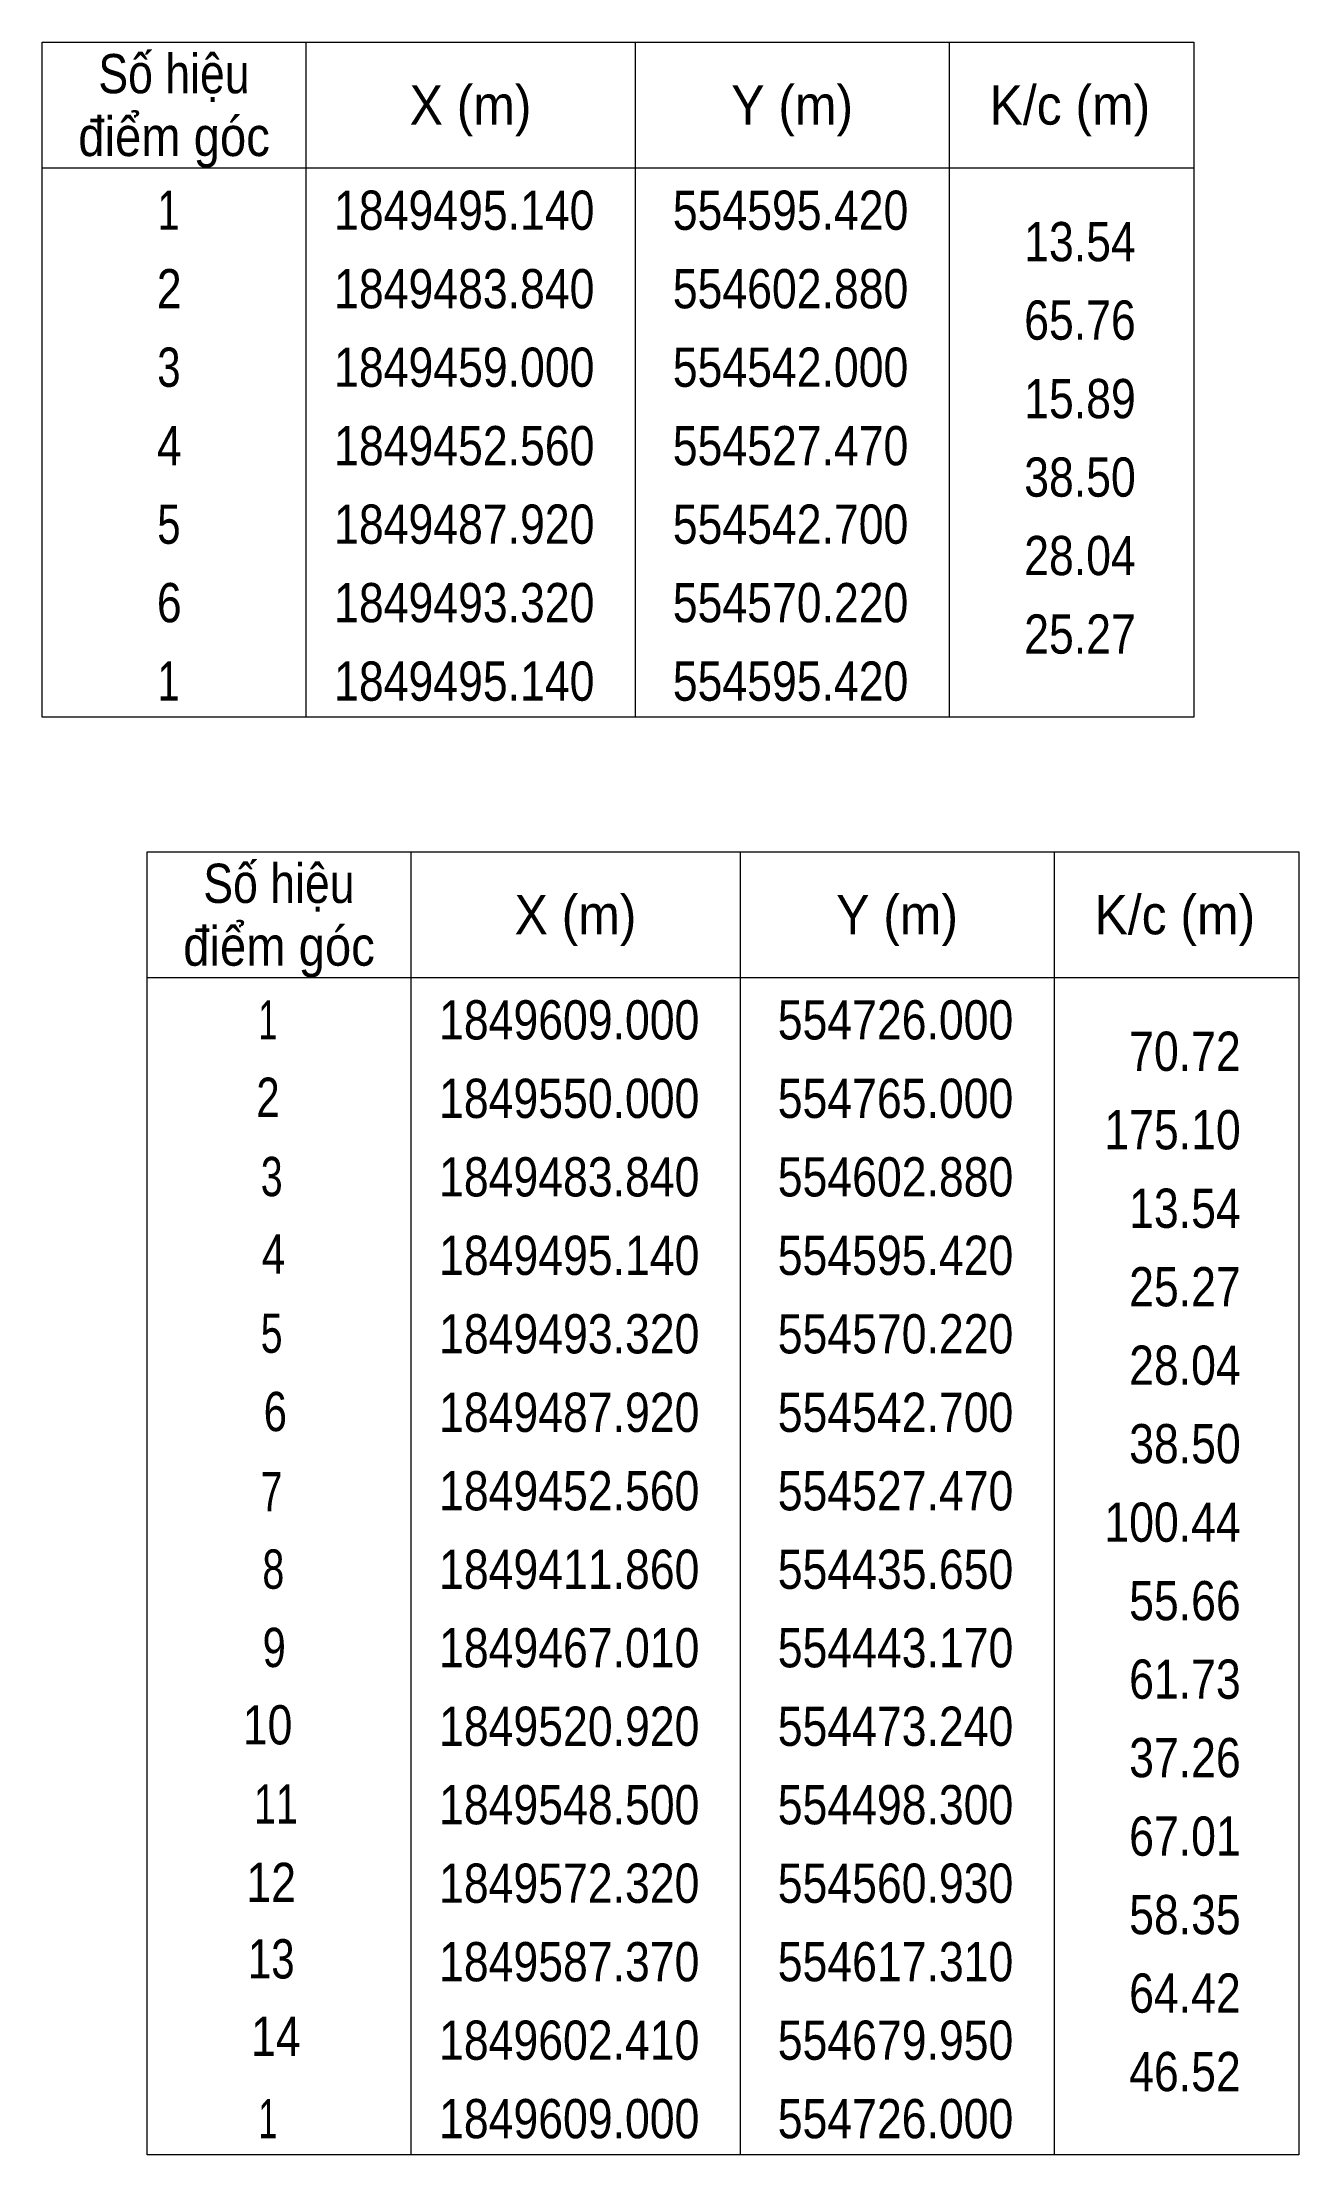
# Model space of a CAD drawing. Header units: metres. Extents: x 553520 to 555307, y 1848861 to 1849712.
# Drawn here: x 555146.4 to 555306.6, y 1849156.7 to 1849425.8 of the extents above; entities that cross this region are included whole.
import ezdxf
from ezdxf.enums import TextEntityAlignment as Align

# ---------------------------------------------------------------- set-up
doc = ezdxf.new("R2010")
doc.units = ezdxf.units.M
doc.header["$LTSCALE"] = 2
doc.layers.add('63', color=7, linetype='Continuous', lineweight=13)

msp = doc.modelspace()

# ---------------------------------------------------------------- texts
at = {"layer": '63'}
for s, width, p in [('Số hiệu', 0.85, (555163.215, 1849419.34)), ('X (m)', 0.95, (555201.02, 1849415.34)), ('Y (m)', 0.95, (555242.02, 1849415.34)), ('K/c (m)', 0.95, (555277.425, 1849415.34)), ('điểm góc', 0.9, (555163.225, 1849411.34)), (' 1', 0.75, (555161.82, 1849401.94)), ('1849495.140', 0.85, (555200.22, 1849401.94)), ('554595.420', 0.85, (555241.815, 1849401.94)), (' 2', 0.85, (555161.82, 1849391.94)), ('1849483.840', 0.85, (555200.22, 1849391.94)), ('554602.880', 0.85, (555241.815, 1849391.94)), (' 3', 0.8, (555161.825, 1849381.94)), ('1849459.000', 0.85, (555200.22, 1849381.94)), ('554542.000', 0.85, (555241.815, 1849381.94)), (' 4', 0.85, (555161.82, 1849371.94)), ('1849452.560', 0.85, (555200.22, 1849371.94)), ('554527.470', 0.85, (555241.815, 1849371.94)), (' 5', 0.8, (555161.825, 1849361.94)), ('1849487.920', 0.85, (555200.22, 1849361.94)), ('554542.700', 0.85, (555241.815, 1849361.94)), (' 6', 0.85, (555161.825, 1849351.94)), ('1849493.320', 0.85, (555200.22, 1849351.94)), ('554570.220', 0.85, (555241.815, 1849351.94)), (' 1', 0.75, (555161.82, 1849341.94)), ('1849495.140', 0.85, (555200.22, 1849341.94)), ('554595.420', 0.85, (555241.815, 1849341.94)), ('Số hiệu', 0.85, (555176.595, 1849316.18)), ('X (m)', 0.95, (555214.4, 1849312.18)), ('Y (m)', 0.95, (555255.4, 1849312.18)), ('K/c (m)', 0.95, (555290.805, 1849312.18)), ('điểm góc', 0.9, (555176.605, 1849308.18)), ('1', 0.65, (555175.2, 1849298.78)), ('1849609.000', 0.85, (555213.6, 1849298.78)), ('554726.000', 0.85, (555255.195, 1849298.78)), ('2', 0.8, (555175.2, 1849288.92)), ('1849550.000', 0.85, (555213.6, 1849288.78)), ('554765.000', 0.85, (555255.195, 1849288.78)), ('3', 0.75, (555175.675, 1849278.82)), ('1849483.840', 0.85, (555213.6, 1849278.78)), ('554602.880', 0.85, (555255.195, 1849278.78)), ('4', 0.8, (555175.9, 1849268.96)), ('1849495.140', 0.85, (555213.6, 1849268.78)), ('554595.420', 0.85, (555255.195, 1849268.78)), ('5', 0.75, (555175.665, 1849258.86)), ('1849493.320', 0.85, (555213.6, 1849258.78)), ('554570.220', 0.85, (555255.195, 1849258.78)), ('6', 0.8, (555176.135, 1849248.88)), ('1849487.920', 0.85, (555213.6, 1849248.78)), ('554542.700', 0.85, (555255.195, 1849248.78)), ('7', 0.75, (555175.65, 1849238.66)), ('1849452.560', 0.85, (555213.6, 1849238.78)), ('554527.470', 0.85, (555255.195, 1849238.78)), ('8', 0.75, (555175.88, 1849228.8)), ('1849411.860', 0.85, (555213.6, 1849228.78)), ('554435.650', 0.85, (555255.195, 1849228.78)), ('9', 0.8, (555175.99, 1849218.82)), ('1849467.010', 0.85, (555213.6, 1849218.78)), ('554443.170', 0.85, (555255.195, 1849218.78)), ('10', 0.85, (555175.15, 1849208.96)), ('1849520.920', 0.85, (555213.6, 1849208.78)), ('554473.240', 0.85, (555255.195, 1849208.78)), ('11', 0.75, (555176.21, 1849198.86)), ('1849548.500', 0.85, (555213.6, 1849198.78)), ('554498.300', 0.85, (555255.195, 1849198.78)), ('12', 0.85, (555175.61, 1849188.88)), ('1849572.320', 0.85, (555213.6, 1849188.78)), ('554560.930', 0.85, (555255.195, 1849188.78)), ('13', 0.8, (555175.615, 1849179.14)), ('1849587.370', 0.85, (555213.6, 1849178.78)), ('554617.310', 0.85, (555255.195, 1849178.78)), ('14', 0.85, (555176.2, 1849169.28)), ('1849602.410', 0.85, (555213.6, 1849168.78)), ('554679.950', 0.85, (555255.195, 1849168.78)), ('1', 0.65, (555175.2, 1849158.78)), ('1849609.000', 0.85, (555213.6, 1849158.78)), ('554726.000', 0.85, (555255.195, 1849158.78))]:
    msp.add_text(s, height=5, dxfattribs=dict(at, width=width)).set_placement(p, align=Align.CENTER)
at = {"layer": '63', "width": 0.85}
for s, p in [('13.54', (555285.82, 1849397.94)), ('65.76', (555285.82, 1849387.94)), ('15.89', (555285.82, 1849377.94)), ('38.50', (555285.82, 1849367.94)), ('28.04', (555285.82, 1849357.94)), ('25.27', (555285.82, 1849347.94)), ('70.72', (555299.2, 1849294.78)), ('175.10', (555299.2, 1849284.78)), ('13.54', (555299.2, 1849274.78)), ('25.27', (555299.2, 1849264.78)), ('28.04', (555299.2, 1849254.78)), ('38.50', (555299.2, 1849244.78)), ('100.44', (555299.2, 1849234.78)), ('55.66', (555299.2, 1849224.78)), ('61.73', (555299.2, 1849214.78)), ('37.26', (555299.2, 1849204.78)), ('67.01', (555299.2, 1849194.78)), ('58.35', (555299.2, 1849184.78)), ('64.42', (555299.2, 1849174.78)), ('46.52', (555299.2, 1849164.78))]:
    msp.add_text(s, height=5, dxfattribs=at).set_placement(p, align=Align.RIGHT)

# ---------------------------------------------------------------- linework, layer by layer
at = {"layer": '63'}
for p, q in [((555180.02, 1849425.84), (555180.02, 1849339.84)), ((555222.02, 1849425.84), (555222.02, 1849339.84)), ((555262.02, 1849425.84), (555262.02, 1849339.84)), ((555146.42, 1849409.84), (555293.22, 1849409.84)), ((555193.4, 1849322.68), (555193.4, 1849156.68)), ((555235.4, 1849322.68), (555235.4, 1849156.68)), ((555275.4, 1849322.68), (555275.4, 1849156.68)), ((555159.8, 1849306.68), (555306.6, 1849306.68))]:
    msp.add_line(p, q, dxfattribs=at)
for points in [[(555146.42, 1849425.84), (555293.22, 1849425.84), (555293.22, 1849339.84), (555146.42, 1849339.84)], [(555159.8, 1849322.68), (555306.6, 1849322.68), (555306.6, 1849156.68), (555159.8, 1849156.68)]]:
    msp.add_lwpolyline(points, close=True, dxfattribs=at)

msp.set_redraw_order([(e.dxf.handle, doc.entitydb.next_handle()) for e in msp.query("TEXT MTEXT ATTDEF DIMENSION ARC_DIMENSION")])  # texts and dimensions are drawn at this point

doc.saveas('drawing.dxf')
